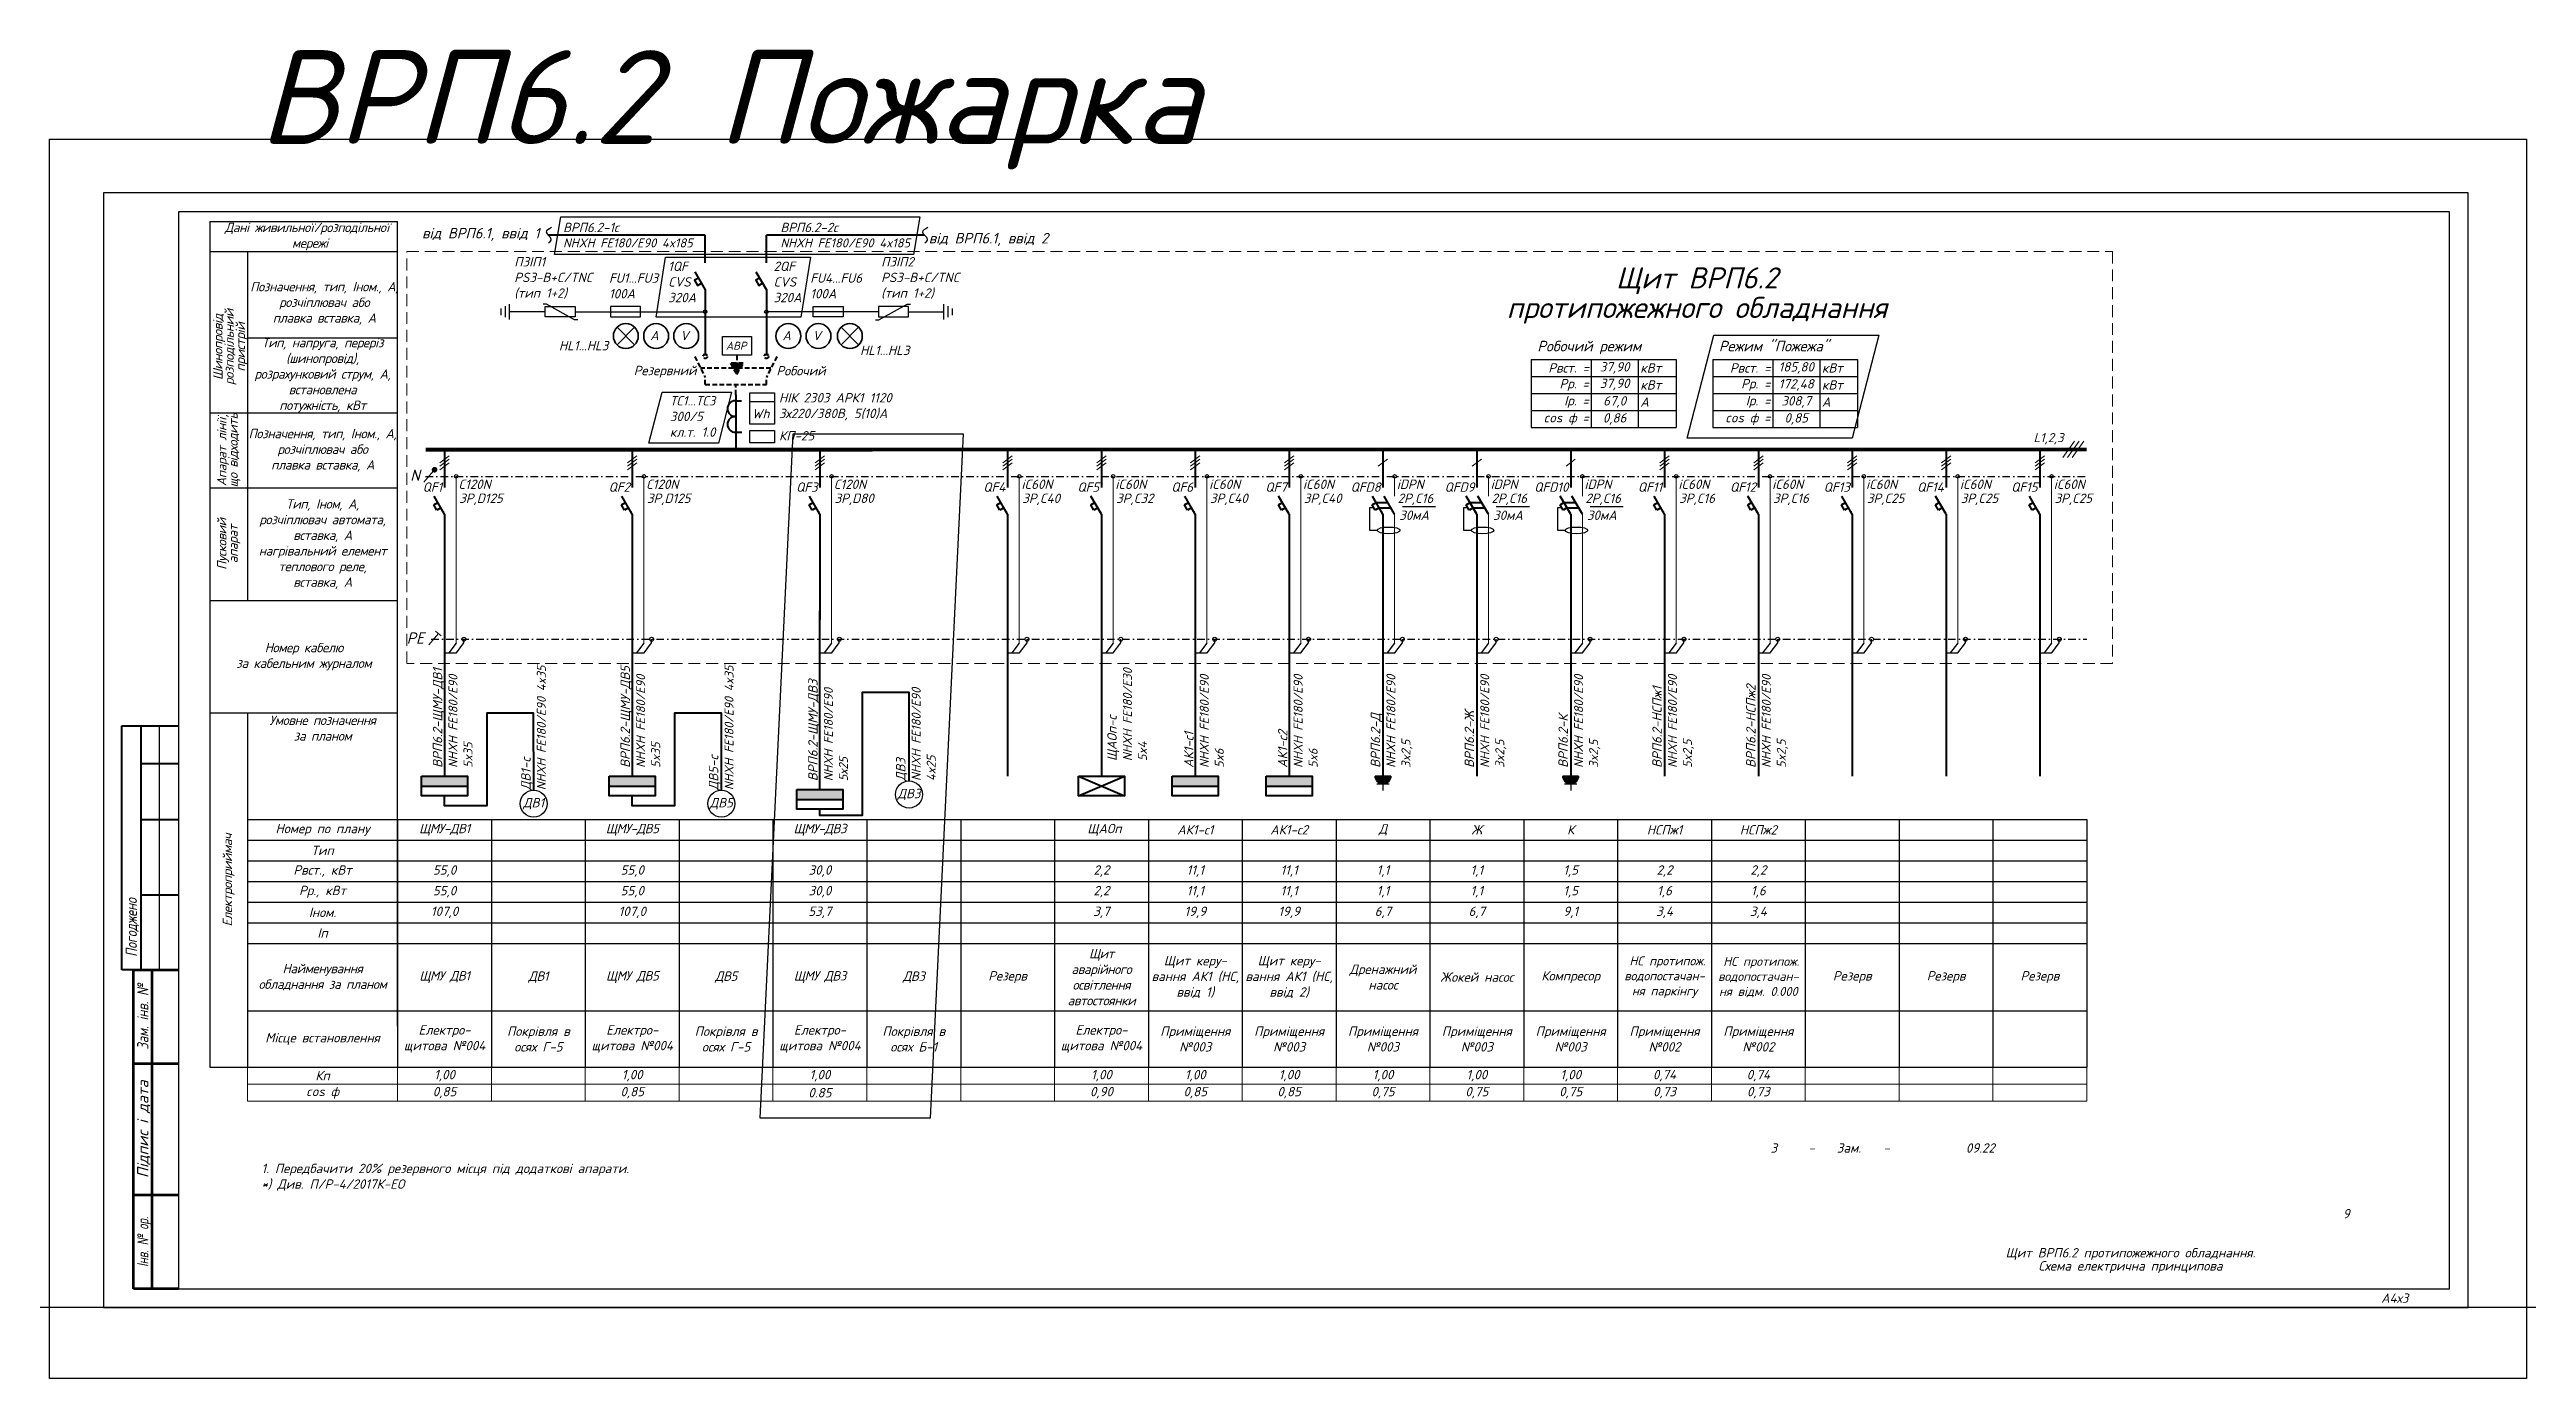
# Model space of a CAD drawing. Header units: millimetres. Extents: x -122434 to 1506205, y -201405 to 386015.
# Drawn here: x 596427 to 662412, y 152711 to 188124 of the extents above; entities that cross this region are included whole.
import ezdxf
from ezdxf.enums import TextEntityAlignment as Align

# ---------------------------------------------------------------- set-up
doc = ezdxf.new("R2010")
doc.units = ezdxf.units.MM
doc.linetypes.add('DASHDOTX2', pattern=[2, 1, -0.5, 0, -0.5])
doc.linetypes.add('DASHED', pattern=[9.525, 6.35, -3.175])
doc.layers.get('Defpoints').update_dxf_attribs({"color": 4})
for name, color, linetype in [('Cхема', 7, 'Continuous'), ('E_Зміни', 7, 'Continuous'), ('Схема', 7, 'Continuous')]:
    doc.layers.add(name, color=color, linetype=linetype)
doc.layers.add('Рамка внешняя', color=4, linetype='Continuous', lineweight=30, plot=False)
doc.styles.add('GOST 2.304', font='isocpeui.ttf')
doc.styles.add('ICO', font='isocpeui.ttf')
doc.styles.add('ГОСТ 2.304', font='isocpeui.ttf')
doc.styles.add('СГЕНЕРИР_СТИЛЬ_7', font='isocpeui.ttf')

msp = doc.modelspace()

# ---------------------------------------------------------------- texts
at = {"color": 3, "lineweight": 40, "style": 'GOST 2.304'}
msp.add_text('ВРП6.2 Пожарка', height=2500, dxfattribs=at).set_placement((602002, 185607))
at = {"color": 0, "lineweight": 40, "style": 'ГОСТ 2.304'}
for s, p in [('від ВРП6.1, ввід 1', (606350, 183089, 0)), ('від ВРП6.1, ввід 2', (619848, 182955, 0))]:
    msp.add_text(s, height=281.25, dxfattribs=at).set_placement(p)
at = {"color": 7, "lineweight": 40, "style": 'ГОСТ 2.304'}
for s, p in [('HL1...HL3', (609999, 180107, 0)), ('А', (612428, 180378, 0)), ('V', (613230, 180378, 0)), ('А', (615952, 180378, 0)), ('V', (616754, 180378, 0)), ('HL1...HL3', (618021, 179983, 0)), ('Wh', (615141, 178296, 0))]:
    msp.add_text(s, height=250, dxfattribs=at).set_placement(p)
at = {"lineweight": 40, "style": 'ГОСТ 2.304'}
for s, p in [('Робочий режим', (636061, 180080, 0)), ('Режим "Пожежа"', (640898, 180080, 0))]:
    msp.add_text(s, height=281.25, dxfattribs=at).set_placement(p)
at = {"color": 0, "lineweight": 9, "style": 'ICO'}
for s, height, p in [('L1,2,3', 243.1, (649282, 177661, 0)), ('N', 300, (606036, 176630, 0)), ('PE', 300, (605943, 172292, 0))]:
    msp.add_text(s, height=height, dxfattribs=at).set_placement(p)
at = {"color": 7, "linetype": 'Continuous', "char_height": 250, "style": 'ГОСТ 2.304'}
for s, insert, width, attachment_point in [('{\\T0.95;Дані живильної/розподільної\\P мережі}', (603290, 183141, 0), 5000, 5), ('{\\C256;ПЗІП1\\PPS3-B+C/TNC\\P(тип 1+2)}', (608807, 182039, 0), 4000, 4), ('{\\C256;FU1...FU3\\P100А }', (611331, 181825, 0), 1387.26, 4), ('{\\C256;FU4...FU6\\P100А }', (616692, 181825, 0), 1387.26, 4), ('{\\C256;ПЗІП2\\PPS3-B+C/TNC\\P(тип 1+2)}', (618581, 182039, 0), 4000, 4), ('{\\T0.95;Позначення, тип, Iном., А, розчіплювач або \\Pплавка вставка, А}', (603745, 181359, 0), 4089.88, 5), ('{\\T0.95;Тип, напруга, переріз (шинопровід), розрахунковий струм, А, встановлена \\Pпотужність, кВт}', (603700, 179444, 0), 4000, 5), ('{\\T0.95;Позначення, тип, Iном., А, розчіплювач або \\Pплавка вставка, А}', (603700, 177444, 0), 4000, 5), ('{\\T0.95;Тип, Iном, А,\\Pрозчіплювач автомата,\\Pвставка, А\\Pнагрівальний елемент теплового реле,\\Pвставка, А}', (603700, 174944, 0), 4000, 5), ('{\\T0.95;Номер кабелю \\Pза кабельним журналом}', (603200, 171944, 0), 5000, 5), ('{\\T0.95;Умовне позначення \\Pза планом}', (603700, 170041, 0), 4000, 5)]:
    msp.add_mtext(s, dxfattribs=dict(at, insert=insert, width=width, attachment_point=attachment_point))
at = {"color": 2, "linetype": 'Continuous', "char_height": 250, "attachment_point": 4, "style": 'ГОСТ 2.304'}
for s, insert, width in [('{\\C256;ВРП6.2-1с\\H0.95833x;\\PNHXH FE180/E90 4x185}', (610108, 183179, 0), 5211.93), ('{\\C256;ВРП6.2-2с\\H0.95833x;\\PNHXH FE180/E90 4x185}', (615898, 183179, 0), 5211.93), ('{\\C256;1QF\\PCVS\\P320А}', (612907, 181931, 0), 4000), ('{\\C256;2QF\\PCVS\\P320А}', (615715, 181931, 0), 4000)]:
    msp.add_mtext(s, dxfattribs=dict(at, insert=insert, width=width))
at = {"color": 0, "lineweight": 40, "insert": (640313, 181568, 0), "char_height": 562.5, "width": 12154.15, "attachment_point": 5, "line_spacing_factor": 0.84, "style": 'ГОСТ 2.304'}
msp.add_mtext('Щит ВРП6.2\\Pпротипожежного обладнання{\\C7; }', dxfattribs=at)
at = {"color": 7, "linetype": 'Continuous', "char_height": 250, "attachment_point": 5, "rotation": 90, "line_spacing_factor": 0.72, "style": 'ГОСТ 2.304'}
for s, insert, width in [('{\\T0.95;Шинопровід\\Pрозподільний \\Pпристрій}', (601245, 180194, 0), 3500), ('{\\T0.95;Апарат лінії, що відходить}', (601200, 177444, 0), 2000), ('{\\T0.95;Пусковий \\Pапарат}', (601200, 174944, 0), 3000), ('{\\T0.95;Електроприймач}', (601200, 165991, 0), 8900)]:
    msp.add_mtext(s, dxfattribs=dict(at, insert=insert, width=width))
at = {"lineweight": 15, "char_height": 250, "attachment_point": 1, "style": 'ГОСТ 2.304'}
for s, insert, width in [('{\\C7;Резервний}', (611989, 179695, 0), 1265.99), ('{\\C7;Робочий}', (615791, 179689, 0), 1265.99), ('{\\C7;1. Передбачити 20% резервного місця під додаткові апарати.\\P*) }Див. П/Р-4/2017К-ЕО', (602072, 158433, 0), 21517.32)]:
    msp.add_mtext(s, dxfattribs=dict(at, insert=insert, width=width))
at = {"ltscale": 100, "char_height": 250, "attachment_point": 1}
for s, width, insert, style in [('ТС1...ТС3\\P300/5 \\Pкл.т. 1.0', 1652.14, (612952, 178888), 'ГОСТ 2.304'), ('НІК 2303 АРК1 1120\\P3х220/380В, 5(10)А', 3430.03, (615858, 178969, 0), 'GOST 2.304'), ('КП-25', 1652.14, (615861, 177956, 0), 'ГОСТ 2.304')]:
    msp.add_mtext_dynamic_manual_height_columns(s, width=width, gutter_width=1250, heights=[0], dxfattribs=dict(at, insert=insert, style=style))
at = {"color": 2, "linetype": 'Continuous', "char_height": 250, "width": 4000, "attachment_point": 4, "rotation": 90, "style": 'ГОСТ 2.304'}
for s, insert in [('{\\C256;ВРП6.2-ЩМУ-ДВ1\\P\\H0.95833x;NHXH FE180/E90\\P5x35}', (607167, 168981, 0)), ('{\\C256;ДВ1-c\\P\\H0.95833x;NHXH FE180/E90 4x35}', (609321, 168387, 0)), ('{\\C256;ВРП6.2-ЩМУ-ДВ5\\P\\H0.95833x;NHXH FE180/E90\\P5x35}', (612167, 168981, 0)), ('{\\C256;ДВ5-c \\P\\H0.95833x;NHXH FE180/E90 4x35}', (614321, 168387, 0)), ('{\\C256;ЩАОп-с\\P\\H0.95833x;NHXH FE180/E30\\P5x4}', (625134, 169162, 0)), ('{\\C256;АК1-с1\\P\\H0.95833x;NHXH FE180/E90\\P5x6}', (627181, 168981, 0)), ('{\\C256;АК1-с2\\P\\H0.95833x;NHXH FE180/E90\\P5x6}', (629681, 168981, 0)), ('{\\C256;ВРП6.2-Д\\P\\H0.95833x;NHXH FE180/E90\\P3x2,5}', (632181, 168981, 0)), ('{\\C256;ВРП6.2-Ж\\P\\H0.95833x;NHXH FE180/E90\\P3x2,5}', (634681, 168981, 0)), ('{\\C256;ВРП6.2-К\\P\\H0.95833x;NHXH FE180/E90\\P3x2,5}', (637181, 168981, 0)), ('{\\C256;ВРП6.2-НСПж1\\P\\H0.95833x;NHXH FE180/E90\\P5x2,5}', (639681, 168981, 0)), ('{\\C256;ВРП6.2-НСПж2\\P\\H0.95833x;NHXH FE180/E90\\P5x2,5}', (642181, 168981, 0))]:
    msp.add_mtext(s, dxfattribs=dict(at, insert=insert))
at = {"color": 7, "linetype": 'Continuous', "char_height": 250, "width": 4000, "attachment_point": 4, "rotation": 90, "style": 'ГОСТ 2.304'}
for s, insert in [('{\\C256;ВРП6.2-ЩМУ-ДВ3\\P\\H0.95833x;NHXH FE180/E90\\P5х25}', (617167, 168627, 0)), ('{\\C256;ДВ3 \\P\\H0.95833x;NHXH FE180/E90\\P4x25}', (619506, 168632, 0))]:
    msp.add_mtext(s, dxfattribs=dict(at, insert=insert))
at = {"linetype": 'Continuous', "lineweight": 25, "char_height": 250, "attachment_point": 5, "line_spacing_factor": 0.84, "style": 'GOST 2.304'}
for s, insert, width in [('{\\C7;ДВ3}', (619324, 168272, 0), 1500), ('{\\C7;ДВ1}', (609324, 168027, 0), 1500), ('{\\C7;ДВ5}', (614324, 168027, 0), 1500), ('{\\C7;9}', (657612, 157102), 1518.78), ('Щит ВРП6.2 протипожежного обладнання. \\PСхема електрична принципова', (651862, 155852), 7000)]:
    msp.add_mtext(s, dxfattribs=dict(at, insert=insert, width=width))
at = {"layer": 'E_Зміни', "linetype": 'Continuous', "lineweight": 25, "char_height": 250, "width": 1000, "attachment_point": 5, "line_spacing_factor": 0.84, "style": 'GOST 2.304'}
for s, insert in [('{\\C7;3}', (642362, 158852)), ('{\\C7;-}', (643362, 158852)), ('{\\C7;Зам.}', (644362, 158852)), ('{\\C7;-}', (645362, 158852)), ('{\\C7;09.22}', (647862, 158852))]:
    msp.add_mtext(s, dxfattribs=dict(at, insert=insert))
at = {"layer": 'Схема', "color": 7, "linetype": 'DASHED', "lineweight": 40, "ltscale": 20, "style": 'ГОСТ 2.304'}
msp.add_text('АВР', height=213.8, dxfattribs=at).set_placement((614446, 180123, 0))

# ---------------------------------------------------------------- blocks, each defined once
blk = doc.blocks.new('*T216')
at = {"color": 0, "lineweight": -2, "transparency": 16777216}
for p, q in [((0, 0), (4000, 0)), ((0, 0), (0, -6600)), ((4000, 0), (4000, -1650)), ((6500, 0), (6500, -2200)), ((9000, 0), (9000, -1100)), ((11500, 0), (11500, -2200)), ((14000, 0), (14000, -1100)), ((16500, 0), (16500, -2200)), ((19000, 0), (19000, -3300)), ((0, -550), (49000, -550)), ((21500, -550), (21500, -3300)), ((24000, -550), (24000, -3300)), ((26500, -550), (26500, -3300)), ((29000, -550), (29000, -3300)), ((31500, -550), (31500, -3300)), ((34000, -550), (34000, -3300)), ((36500, -550), (36500, -3300)), ((39000, -550), (39000, -3300)), ((41500, -550), (41500, -3300)), ((44000, -550), (44000, -1100)), ((46500, -550), (46500, -1100)), ((49000, -550), (49000, -1100)), ((0, -1100), (36500, -1100)), ((0, -1650), (41500, -1650)), ((9000, -1650), (9000, -6600)), ((14000, -1650), (14000, -6600)), ((0, -2200), (4000, -2200)), ((4000, -2200), (4000, -5100)), ((6500, -2200), (9000, -2200)), ((11500, -2200), (14000, -2200)), ((16500, -2200), (41500, -2200)), ((44000, -2200), (44000, -2750)), ((46500, -2200), (46500, -2750)), ((49000, -2200), (49000, -2750)), ((0, -2750), (49000, -2750)), ((6500, -2750), (6500, -6600)), ((11500, -2750), (11500, -6600)), ((16500, -2750), (16500, -6600)), ((0, -3300), (41500, -3300)), ((0, -5100), (4000, -5100)), ((6500, -5100), (9000, -5100)), ((11500, -5100), (36500, -5100)), ((19000, -5100), (19000, -6600)), ((24000, -5100), (24000, -6600)), ((41500, -5100), (49000, -5100)), ((0, -6600), (49000, -6600))]:
    blk.add_line(p, q, dxfattribs=at)
at = {"color": 0, "linetype": 'ByBlock', "lineweight": -2, "transparency": 16777216}
for p, q in [((4000, 0), (49000, 0)), ((21500, 0), (21500, -550)), ((24000, 0), (24000, -550)), ((26500, 0), (26500, -550)), ((29000, 0), (29000, -550)), ((31500, 0), (31500, -550)), ((34000, 0), (34000, -550)), ((36500, 0), (36500, -550)), ((39000, 0), (39000, -550)), ((41500, 0), (41500, -550)), ((44000, 0), (44000, -550)), ((46500, 0), (46500, -550)), ((49000, 0), (49000, -550)), ((9000, -1100), (9000, -1650)), ((14000, -1100), (14000, -1650)), ((36500, -1100), (49000, -1100)), ((44000, -1100), (44000, -2200)), ((46500, -1100), (46500, -2200)), ((49000, -1100), (49000, -2200)), ((4000, -1650), (4000, -2200)), ((41500, -1650), (49000, -1650)), ((4000, -2200), (6500, -2200)), ((6500, -2200), (6500, -2750)), ((9000, -2200), (11500, -2200)), ((11500, -2200), (11500, -2750)), ((14000, -2200), (16500, -2200)), ((16500, -2200), (16500, -2750)), ((41500, -2200), (49000, -2200)), ((44000, -2750), (44000, -6600)), ((46500, -2750), (46500, -6600)), ((49000, -2750), (49000, -6600)), ((19000, -3300), (19000, -5100)), ((21500, -3300), (21500, -6600)), ((24000, -3300), (24000, -5100)), ((26500, -3300), (26500, -6600)), ((29000, -3300), (29000, -6600)), ((31500, -3300), (31500, -6600)), ((34000, -3300), (34000, -6600)), ((36500, -3300), (36500, -6600)), ((39000, -3300), (39000, -6600)), ((41500, -3300), (49000, -3300)), ((41500, -3300), (41500, -6600)), ((4000, -5100), (6500, -5100)), ((4000, -5100), (4000, -6600)), ((9000, -5100), (11500, -5100)), ((36500, -5100), (41500, -5100))]:
    blk.add_line(p, q, dxfattribs=at)
at = {"layer": 'Defpoints', "color": 8, "linetype": 'ByBlock', "lineweight": 0, "transparency": 16777216}
for p, q in [((0, -6600), (0, -7507)), ((0, -7053), (49000, -7053)), ((4000, -6600), (4000, -7507)), ((6500, -6600), (6500, -7507)), ((9000, -6600), (9000, -7507)), ((11500, -6600), (11500, -7507)), ((14000, -6600), (14000, -7507)), ((16500, -6600), (16500, -7507)), ((19000, -6600), (19000, -7507)), ((21500, -6600), (21500, -7507)), ((24000, -6600), (24000, -7507)), ((26500, -6600), (26500, -7507)), ((29000, -6600), (29000, -7507)), ((31500, -6600), (31500, -7507)), ((34000, -6600), (34000, -7507)), ((36500, -6600), (36500, -7507)), ((39000, -6600), (39000, -7507)), ((41500, -6600), (41500, -7507)), ((44000, -6600), (44000, -7507)), ((46500, -6600), (46500, -7507)), ((49000, -6600), (49000, -7507)), ((0, -7507), (49000, -7507))]:
    blk.add_line(p, q, dxfattribs=at)
at = {"color": 0, "transparency": 16777216, "attachment_point": 5}
for s, insert, char_height, width, style in [('Номер по плану', (2000, -275), 250, 3880, 'ГОСТ 2.304'), ('{\\T0.95;ЩМУ-ДВ1}', (5250, -275), 250, 2380, 'ГОСТ 2.304'), ('{\\T0.95;ЩМУ-ДВ5}', (10250, -275), 250, 2380, 'ГОСТ 2.304'), ('{\\T0.95;ЩМУ-ДВ3}', (15250, -275), 250, 2380, 'ГОСТ 2.304'), (' ЩАОп', (22750, -275), 250, 2380, 'ГОСТ 2.304'), ('АК1-с1', (25250, -275), 250, 2380, 'ГОСТ 2.304'), ('АК1-с2', (27750, -275), 250, 2380, 'ГОСТ 2.304'), ('Д', (30250, -275), 250, 2380, 'ГОСТ 2.304'), ('Ж', (32750, -275), 250, 2380, 'ГОСТ 2.304'), ('К', (35250, -275), 250, 2380, 'ГОСТ 2.304'), ('{\\C256;НСПж1}', (37750, -275), 250, 2380, 'ГОСТ 2.304'), ('{\\C256;НСПж2}', (40250, -275), 250, 2380, 'ГОСТ 2.304'), ('Рвст., кВт', (2000, -1375), 250, 3880, 'ГОСТ 2.304'), ('Тип', (2000, -825), 250, 3880, 'ГОСТ 2.304'), ('55,0', (5250, -1375), 250, 2380, 'ГОСТ 2.304'), ('55,0', (10250, -1375), 250, 2380, 'ГОСТ 2.304'), ('30,0', (15250, -1375), 250, 2380, 'ГОСТ 2.304'), ('2,2', (22750, -1375), 250, 2380, 'ГОСТ 2.304'), ('11,1', (25250, -1375), 250, 2380, 'ГОСТ 2.304'), ('11,1', (27750, -1375), 250, 2380, 'ГОСТ 2.304'), ('1,1', (30250, -1375), 250, 2380, 'ГОСТ 2.304'), ('1,1', (32750, -1375), 250, 2380, 'ГОСТ 2.304'), ('1,5', (35250, -1375), 250, 2380, 'ГОСТ 2.304'), ('2,2', (37750, -1375), 250, 2380, 'ГОСТ 2.304'), ('2,2', (40250, -1375), 250, 2380, 'ГОСТ 2.304'), ('Рр., кВт', (2000, -1925), 250, 3880, 'ГОСТ 2.304'), ('55,0', (5250, -1925), 250, 2380, 'ГОСТ 2.304'), ('55,0', (10250, -1925), 250, 2380, 'ГОСТ 2.304'), ('30,0', (15250, -1925), 250, 2380, 'ГОСТ 2.304'), ('2,2', (22750, -1925), 250, 2380, 'ГОСТ 2.304'), ('11,1', (25250, -1925), 250, 2380, 'GOST 2.304'), ('11,1', (27750, -1925), 250, 2380, 'GOST 2.304'), ('1,1', (30250, -1925), 250, 2380, 'GOST 2.304'), ('1,1', (32750, -1925), 250, 2380, 'GOST 2.304'), ('1,5', (35250, -1925), 250, 2380, 'GOST 2.304'), ('1,6', (37750, -1925), 250, 2380, 'GOST 2.304'), ('1,6', (40250, -1925), 250, 2380, 'GOST 2.304'), ('Іном.', (2000, -2475), 250, 3880, 'ГОСТ 2.304'), ('107,0', (5250, -2475), 250, 2380, 'ГОСТ 2.304'), ('107,0', (10250, -2475), 250, 2380, 'ГОСТ 2.304'), ('53,7', (15250, -2475), 250, 2380, 'ГОСТ 2.304'), ('3,7', (22750, -2475), 250, 2380, 'ГОСТ 2.304'), ('19,9', (25250, -2475), 250, 2380, 'ГОСТ 2.304'), ('19,9', (27750, -2475), 250, 2380, 'ГОСТ 2.304'), ('6,7', (30250, -2475), 250, 2380, 'ГОСТ 2.304'), ('6,7', (32750, -2475), 250, 2380, 'ГОСТ 2.304'), ('9,1', (35250, -2475), 250, 2380, 'ГОСТ 2.304'), ('3,4', (37750, -2475), 250, 2380, 'ГОСТ 2.304'), ('3,4', (40250, -2475), 250, 2380, 'ГОСТ 2.304'), ('Іп', (2000, -3025), 250, 3880, 'ГОСТ 2.304'), ('{\\T0.95;\\C7;Найменування обладнання за планом}', (2000, -4200), 250, 3880, 'ГОСТ 2.304'), ('{\\T0.95;Щит аварійного освітлення автостоянки}', (22750, -4200), 250, 2380, 'ГОСТ 2.304'), ('Щит керу- вання АК1 (НС, ввід 1)', (25250, -4200), 250, 2380, 'ГОСТ 2.304'), ('Щит керу- вання АК1 (НС, ввід 2)', (27750, -4200), 250, 2380, 'ГОСТ 2.304'), ('Дренажний насос', (30250, -4200), 250, 2380, 'ГОСТ 2.304'), (' НС протипож. водопостачан- ня паркінгу', (37750, -4200), 240, 2480, 'ГОСТ 2.304'), (' НС протипож. водопостачан- ня відм. 0.000', (40250, -4200), 240, 2480, 'ГОСТ 2.304'), ('{\\T0.95;ЩМУ ДВ1}', (5250, -4200), 250, 2380, 'ГОСТ 2.304'), ('{\\T0.95;ДВ1}', (7750, -4200), 250, 2380, 'ГОСТ 2.304'), ('{\\T0.95;ЩМУ ДВ5}', (10250, -4200), 250, 2380, 'ГОСТ 2.304'), ('{\\T0.95;ДВ5}', (12750, -4200), 250, 2380, 'ГОСТ 2.304'), ('{\\T0.95;ЩМУ ДВ3}', (15250, -4200), 250, 2380, 'ГОСТ 2.304'), ('{\\T0.95;ДВ3}', (17750, -4200), 250, 2380, 'ГОСТ 2.304'), ('Резерв', (20250, -4200), 250, 2380, 'ГОСТ 2.304'), ('Жокей насос', (32750, -4200), 250, 2380, 'ГОСТ 2.304'), ('Компресор', (35250, -4200), 250, 2380, 'ГОСТ 2.304'), ('Резерв', (42750, -4200), 250, 2380, 'ГОСТ 2.304'), ('Резерв', (45250, -4200), 250, 2380, 'ГОСТ 2.304'), ('Резерв', (47750, -4200), 250, 2380, 'ГОСТ 2.304'), ('Місце встановлення', (2000, -5850), 250, 3880, 'ГОСТ 2.304'), ('Електро- щитова №004', (5250, -5850), 250, 2380, 'ГОСТ 2.304'), ('Покрівля в осях Г-5', (7750, -5850), 250, 2380, 'ГОСТ 2.304'), ('Електро- щитова №004', (10250, -5850), 250, 2380, 'ГОСТ 2.304'), ('Покрівля в осях Г-5', (12750, -5850), 250, 2380, 'ГОСТ 2.304'), ('Електро- щитова №004', (15250, -5850), 250, 2380, 'ГОСТ 2.304'), ('Покрівля в осях Б-1', (17750, -5850), 250, 2380, 'ГОСТ 2.304'), ('Електро- щитова №004', (22750, -5850), 250, 2380, 'ГОСТ 2.304'), ('Приміщення №003', (25250, -5850), 250, 2380, 'ГОСТ 2.304'), ('Приміщення №003', (27750, -5850), 250, 2380, 'ГОСТ 2.304'), ('Приміщення №003', (30250, -5850), 250, 2380, 'ГОСТ 2.304'), ('Приміщення №003', (32750, -5850), 250, 2380, 'ГОСТ 2.304'), ('Приміщення №003', (35250, -5850), 250, 2380, 'ГОСТ 2.304'), ('Приміщення №002', (37750, -5850), 250, 2380, 'ГОСТ 2.304'), ('Приміщення №002', (40250, -5850), 250, 2380, 'ГОСТ 2.304')]:
    blk.add_mtext(s, dxfattribs=dict(at, insert=insert, char_height=char_height, width=width, style=style))
at = {"color": 7, "true_color": 0xffffff, "transparency": 16777216, "char_height": 250, "attachment_point": 5, "style": 'ГОСТ 2.304'}
for s, insert, width in [('cos ф', (2000, -7280), 3880), ('Кп', (2000, -6827), 3880), ('0,85', (5250, -7280), 2380), ('1,00', (5250, -6827), 2380), ('0,85', (10250, -7280), 2380), ('1,00', (10250, -6827), 2380), ('0.85', (15250, -7280), 2380), ('1,00', (15250, -6827), 2380), ('0,90', (22750, -7280), 2380), ('1,00', (22750, -6827), 2380), ('0,85', (25250, -7280), 2380), ('1,00', (25250, -6827), 2380), ('0,85', (27750, -7280), 2380), ('1,00', (27750, -6827), 2380), ('0,75', (30250, -7280), 2380), ('1,00', (30250, -6827), 2380), ('0,75', (32750, -7280), 2380), ('1,00', (32750, -6827), 2380), ('0,75', (35250, -7280), 2380), ('1,00', (35250, -6827), 2380), ('0,74', (37750, -6827), 2380), ('0,73', (37750, -7280), 2380), ('0,74', (40250, -6827), 2380), ('0,73', (40250, -7280), 2380)]:
    blk.add_mtext(s, dxfattribs=dict(at, insert=insert, width=width))
blk = doc.blocks.new('*T217')
at = {"color": 0, "lineweight": -2, "transparency": 16777216}
for p, q in [((0, 0), (1600, 0)), ((0, 0), (0, -1813)), ((2850, 0), (3860, 0)), ((3860, 0), (3860, -1813)), ((0, -453), (3860, -453)), ((0, -907), (3860, -907)), ((1600, -907), (1600, -1360)), ((2850, -907), (2850, -1813)), ((0, -1360), (1600, -1360)), ((0, -1813), (3860, -1813)), ((2850, -1360), (3860, -1360))]:
    blk.add_line(p, q, dxfattribs=at)
at = {"color": 0, "linetype": 'ByBlock', "lineweight": -2, "transparency": 16777216}
for p, q in [((1600, 0), (2850, 0)), ((1600, 0), (1600, -907)), ((2850, 0), (2850, -907)), ((1600, -1360), (2850, -1360)), ((1600, -1360), (1600, -1813))]:
    blk.add_line(p, q, dxfattribs=at)
at = {"color": 0, "transparency": 16777216, "char_height": 250, "style": 'ГОСТ 2.304'}
for s, insert, width, attachment_point in [('Рвст. =', (1540, -227), 1480, 6), ('Рр. =', (1540, -680), 1480, 6), ('185,80', (2225, -227), 1130, 5), ('172,48', (2225, -680), 1130, 5), ('кВт', (2910, -227), 890, 4), ('кВт', (2910, -680), 890, 4), ('Ір. =', (1540, -1133), 1480, 6), ('308,7', (2225, -1133), 1130, 5), ('А', (2910, -1133), 890, 4), ('cos ф =', (1540, -1587), 1480, 6), ('0,85', (2225, -1587), 1130, 5)]:
    blk.add_mtext(s, dxfattribs=dict(at, insert=insert, width=width, attachment_point=attachment_point))
blk = doc.blocks.new('*T218')
at = {"color": 0, "lineweight": -2, "transparency": 16777216}
for p, q in [((0, 0), (1600, 0)), ((0, 0), (0, -1813)), ((2850, 0), (3860, 0)), ((3860, 0), (3860, -1813)), ((0, -453), (3860, -453)), ((0, -907), (3860, -907)), ((1600, -907), (1600, -1360)), ((2850, -907), (2850, -1813)), ((0, -1360), (1600, -1360)), ((0, -1813), (3860, -1813)), ((2850, -1360), (3860, -1360))]:
    blk.add_line(p, q, dxfattribs=at)
at = {"color": 0, "linetype": 'ByBlock', "lineweight": -2, "transparency": 16777216}
for p, q in [((1600, 0), (2850, 0)), ((1600, 0), (1600, -907)), ((2850, 0), (2850, -907)), ((1600, -1360), (2850, -1360)), ((1600, -1360), (1600, -1813))]:
    blk.add_line(p, q, dxfattribs=at)
at = {"color": 0, "transparency": 16777216, "char_height": 250, "style": 'ГОСТ 2.304'}
for s, insert, width, attachment_point in [('Рвст. =', (1540, -227), 1480, 6), ('Рр. =', (1540, -680), 1480, 6), ('37,90', (2225, -227), 1130, 5), ('37,90', (2225, -513), 1130, 2), ('кВт', (2910, -227), 890, 4), ('кВт', (2910, -680), 890, 4), ('Ір. =', (1540, -1133), 1480, 6), ('67,0', (2225, -1133), 1130, 5), ('А', (2910, -1133), 890, 4), ('cos ф =', (1540, -1587), 1480, 6), ('0,86', (2225, -1587), 1130, 5)]:
    blk.add_mtext(s, dxfattribs=dict(at, insert=insert, width=width, attachment_point=attachment_point))
blk = doc.blocks.new('*U160')
at = {"color": 0, "lineweight": 40}
for p, q in [((0, 0), (0, -1005)), ((0, -1720), (-280, -1240)), ((-284, -1468), (-180, -1408)), ((-204, -1607), (-284, -1468)), ((-100, -1547), (-204, -1607))]:
    blk.add_line(p, q, dxfattribs=at)
at = {"color": 0, "lineweight": 13}
for p, q in [((-124, -348), (124, -163)), ((-124, -441), (124, -256)), ((-124, -533), (124, -348))]:
    blk.add_line(p, q, dxfattribs=at)
at = {"color": 0, "lineweight": 9}
for p, q in [((311, -711), (311, -1240)), ((311, -1240), (311, -1720)), ((311, -2461), (311, -1720)), ((311, -2941), (311, -2461)), ((311, -5151), (311, -2941))]:
    blk.add_line(p, q, dxfattribs=at)
at = {"lineweight": 40}
for p, q in [((0, -1720), (0, -2226)), ((0, -2226), (0, -2941)), ((0, -2941), (0, -4529))]:
    blk.add_line(p, q, dxfattribs=at)
at = {"color": 0}
blk.add_circle((311, -711), 46.3, dxfattribs=at)
at = {"color": 0, "lineweight": 40}
blk.add_point((-37, -1659), dxfattribs=at)
at = {"style": 'ГОСТ 2.304'}
blk.add_attdef('QF', text='', height=250, dxfattribs=at).set_placement((-61, -997), align=Align.MIDDLE_RIGHT)
at = {"lineweight": 50, "style": 'ГОСТ 2.304'}
for tag, p in [('CURRENT', (391, -1419)), ('ТYPE', (369, -1046))]:
    blk.add_attdef(tag, p, '', height=250, dxfattribs=at)
blk = doc.blocks.new('*U159')
at = {"color": 0, "lineweight": 40}
for p, q in [((0, 0), (0, -1005)), ((0, -1720), (-280, -1240)), ((311, -1720), (31, -1240)), ((-284, -1468), (-180, -1408)), ((-204, -1607), (-284, -1468)), ((-100, -1547), (-204, -1607)), ((-181, -1409), (130, -1409)), ((-100, -1547), (210, -1547))]:
    blk.add_line(p, q, dxfattribs=at)
at = {"color": 0, "lineweight": 13}
blk.add_line((-124, -441), (124, -256), dxfattribs=at)
at = {"color": 0, "lineweight": 9}
for p, q in [((311, -711), (311, -1240)), ((311, -2461), (311, -1720)), ((311, -2941), (311, -2461)), ((311, -5151), (311, -2941))]:
    blk.add_line(p, q, dxfattribs=at)
at = {"lineweight": 40}
for p, q in [((0, -1720), (0, -2226)), ((0, -2226), (0, -2941)), ((0, -2941), (0, -4529))]:
    blk.add_line(p, q, dxfattribs=at)
blk.add_line((516, -1512), (1402, -1512))
at = {"color": 0}
blk.add_lwpolyline([(-151, -2149), (-346, -2149), (-346, -1537), (-244, -1537)], dxfattribs=at)
blk.add_circle((311, -711), 46.3, dxfattribs=at)
blk.add_ellipse((153, -2149), major_axis=(-304, 0), ratio=0.29336, dxfattribs=at)
at = {"color": 0, "lineweight": 40}
blk.add_point((-37, -1659), dxfattribs=at)
at = {"style": 'ГОСТ 2.304'}
blk.add_attdef('QF', text='', height=250, dxfattribs=at).set_placement((-61, -997), align=Align.MIDDLE_RIGHT)
at = {"lineweight": 50, "style": 'ГОСТ 2.304'}
for tag, p in [('CURRENT', (391, -1419)), ('ТYPE', (369, -1046)), ('D_CURRENT', (432, -1871))]:
    blk.add_attdef(tag, p, '', height=250, dxfattribs=at)
blk = doc.blocks.new('*U4')
h = blk.add_hatch(color=256)
h.dxf.hatch_style = 1
h.paths.add_polyline_path([(175, 0, 1), (-175, 0)])
at = {"color": 0, "linetype": 'Continuous', "lineweight": 30}
for p, q in [((175, 0), (-175, 0)), ((140, 175), (-140, 175)), ((0, 175), (0, 315)), ((0, 175), (0, 315)), ((0, 175), (0, 315))]:
    blk.add_line(p, q, dxfattribs=at)
blk.add_arc((0, 0), 175, 0, 180, dxfattribs=at)
blk = doc.blocks.new('Рамка А4х3')
at = {"lineweight": 40}
for p, q in [((4.94, 90), (4.94, 155)), ((4.94, 155), (19.94, 155)), ((9.94, 155), (9.94, 90)), ((9.94, 145), (19.94, 145)), ((9.94, 130), (19.94, 130)), ((9.94, 110), (19.94, 110)), ((19.94, 90), (4.94, 90))]:
    blk.add_line(p, q, dxfattribs=at)
at = {"lineweight": 25}
blk.add_line((14.94, 90), (14.94, 155), dxfattribs=at)
at = {"linetype": 'Continuous', "lineweight": 60}
for p, q in [((8, 5), (8, 90)), ((8, 90), (20, 90)), ((8, 90), (20, 90)), ((13, 5), (13, 90)), ((8, 65), (20, 65)), ((8, 30), (20, 30)), ((20, 5), (8, 5))]:
    blk.add_line(p, q, dxfattribs=at)
at = {"lineweight": 30, "ltscale": 100}
blk.add_lwpolyline([(20, 5), (625, 5), (625, 292), (20, 292)], close=True, dxfattribs=at)
at = {"layer": 'Рамка внешняя', "ltscale": 100}
blk.add_lwpolyline([(0, 0), (630, 0), (630, 297), (0, 297)], close=True, dxfattribs=at)
at = {"linetype": 'Continuous', "lineweight": 25, "style": 'СГЕНЕРИР_СТИЛЬ_7'}
for s, width, p in [('Погоджено', 0.8, (7.44, 101.27)), ('Зам. інв. №', 0.8, (10.5, 77.5)), ('Інв. № ор.', 0.7, (10.5, 17.5))]:
    blk.add_text(s, height=3, rotation=90, dxfattribs=dict(at, width=width)).set_placement(p, align=Align.MIDDLE_CENTER)
blk.add_text('Підпис і дата', height=3, rotation=90, dxfattribs=at).set_placement((10.5, 47.5), align=Align.MIDDLE_CENTER)
at = {"layer": 'Схема', "linetype": 'Continuous', "style": 'ГОСТ 2.304'}
blk.add_text('А4х3', height=2.5, dxfattribs=at).set_placement((606.77, 1.24))

# ---------------------------------------------------------------- hatches: boundary and pattern name
at = {"lineweight": 40}
h = msp.add_hatch(color=256, dxfattribs=at)
h.dxf.hatch_style = 1
h.paths.add_polyline_path([(607563, 168761), (606338, 168761), (606338, 168498), (607563, 168498)])
h = msp.add_hatch(color=256, dxfattribs=at)
h.dxf.hatch_style = 1
h.paths.add_polyline_path([(612563, 168761), (611338, 168761), (611338, 168498), (612563, 168498)])
h = msp.add_hatch(color=256, dxfattribs=at)
h.dxf.hatch_style = 1
h.paths.add_polyline_path([(617563, 168406), (616338, 168406), (616338, 168143), (617563, 168143)])
h = msp.add_hatch(color=256, dxfattribs=at)
h.dxf.hatch_style = 1
h.paths.add_polyline_path([(627563, 168761), (626338, 168761), (626338, 168498), (627563, 168498)])
h = msp.add_hatch(color=256, dxfattribs=at)
h.dxf.hatch_style = 1
h.paths.add_polyline_path([(630063, 168761), (628838, 168761), (628838, 168498), (630063, 168498)])
at = {"layer": 'Схема', "linetype": 'DASHED', "lineweight": 40, "ltscale": 20}
h = msp.add_hatch(color=7, dxfattribs=at)
h.dxf.hatch_style = 1
h.paths.add_polyline_path([(614907, 179763), (614566, 179763), (614736, 179468)])

# ---------------------------------------------------------------- linework, layer by layer
at = {"color": 7, "ltscale": 300}
for p, q in [((600700, 183541, 0), (605700, 183541, 0)), ((600700, 183541, 0), (600700, 161006, 0)), ((605700, 162101, 0), (605700, 183541, 0)), ((600700, 182741, 0), (605700, 182741, 0)), ((601700, 182741, 0), (601700, 178444, 0)), ((601700, 180444, 0), (605700, 180444, 0)), ((600700, 178444, 0), (605700, 178444, 0)), ((601700, 178444, 0), (601700, 176444, 0)), ((600700, 176444, 0), (605700, 176444, 0)), ((601700, 176444, 0), (601700, 173444, 0)), ((600700, 173444, 0), (605700, 173444, 0)), ((600700, 170444, 0), (605700, 170444, 0)), ((601700, 170441, 0), (601700, 162101, 0)), ((600700, 161006, 0), (601700, 161006, 0))]:
    msp.add_line(p, q, dxfattribs=at)
at = {"lineweight": 40, "ltscale": 300}
for p, q in [((613894, 183179, 0), (609712, 183179, 0)), ((619738, 183179, 0), (615523, 183179, 0))]:
    msp.add_line(p, q, dxfattribs=at)
at = {"color": 7, "lineweight": 30, "ltscale": 300}
for p, q in [((609627, 181137, 0), (608683, 181137, 0)), ((609666, 181338, 0), (609576, 181338, 0)), ((610416, 180923, 0), (609666, 181338, 0)), ((610505, 180923, 0), (610416, 180923, 0)), ((610426, 181137, 0), (613894, 181137, 0)), ((618512, 181137, 0), (615522, 181137, 0)), ((618433, 180923, 0), (618522, 180923, 0)), ((618522, 180923, 0), (619272, 181338, 0)), ((619272, 181338, 0), (619362, 181338, 0)), ((619311, 181137, 0), (620255, 181137, 0)), ((615083, 178744, 0), (615743, 178744, 0))]:
    msp.add_line(p, q, dxfattribs=at)
at = {"color": 7, "lineweight": 40, "ltscale": 300}
for p, q in [((614698, 178765, 0), (614862, 178765, 0)), ((614698, 177925, 0), (614868, 177925, 0))]:
    msp.add_line(p, q, dxfattribs=at)
at = {"lineweight": 15, "ltscale": 200}
for p, q in [((650371, 177686, 0), (650065, 177249, 0)), ((650495, 177686, 0), (650189, 177249, 0)), ((650619, 177686, 0), (650313, 177249, 0))]:
    msp.add_line(p, q, dxfattribs=at)
at = {"color": 0, "linetype": 'DASHDOTX2', "ltscale": 200}
for p, q in [((606443, 176749, 0), (650700, 176749, 0)), ((606595, 172410, 0), (650700, 172410, 0))]:
    msp.add_line(p, q, dxfattribs=at)
at = {"lineweight": 40, "ltscale": 200}
for p, q in [((606950, 172931, 0), (606950, 168761, 0)), ((611950, 172931, 0), (611950, 168761, 0)), ((621950, 172931, 0), (621950, 168761, 0)), ((624450, 172931, 0), (624450, 168761, 0)), ((626950, 172931, 0), (626950, 168761, 0)), ((629450, 172931, 0), (629450, 168761, 0)), ((631950, 172931, 0), (631950, 168761, 0)), ((634450, 172931, 0), (634450, 168761, 0)), ((636950, 172931, 0), (636950, 168761, 0)), ((639450, 172931, 0), (639450, 168761, 0)), ((641950, 172931, 0), (641950, 168761, 0)), ((644450, 172931, 0), (644450, 168761, 0)), ((646950, 172931, 0), (646950, 168761, 0)), ((649450, 172931, 0), (649450, 168761, 0)), ((606338, 168498, 0), (607563, 168498, 0)), ((611338, 168498, 0), (612563, 168498, 0)), ((623838, 168761, 0), (625063, 168235, 0)), ((623838, 168235, 0), (625063, 168761, 0)), ((626338, 168498, 0), (627563, 168498, 0)), ((628838, 168498, 0), (630063, 168498, 0)), ((616338, 168143, 0), (617563, 168143, 0))]:
    msp.add_line(p, q, dxfattribs=at)
at = {"color": 0, "ltscale": 200}
for p, q in [((607261, 172309, 0), (607064, 172049, 0)), ((607265, 172049, 0), (607467, 172310, 0)), ((607467, 172310, 0), (607467, 172410, 0)), ((612261, 172309, 0), (612064, 172049, 0)), ((612265, 172049, 0), (612467, 172310, 0)), ((612467, 172310, 0), (612467, 172410, 0)), ((617261, 172309, 0), (617064, 172049, 0)), ((617265, 172049, 0), (617467, 172310, 0)), ((617467, 172310, 0), (617467, 172410, 0)), ((622261, 172309, 0), (622064, 172049, 0)), ((622265, 172049, 0), (622467, 172310, 0)), ((622467, 172310, 0), (622467, 172410, 0)), ((624761, 172309, 0), (624564, 172049, 0)), ((624765, 172049, 0), (624967, 172310, 0)), ((624967, 172310, 0), (624967, 172410, 0)), ((627261, 172309, 0), (627064, 172049, 0)), ((627265, 172049, 0), (627467, 172310, 0)), ((627467, 172310, 0), (627467, 172410, 0)), ((629761, 172309, 0), (629564, 172049, 0)), ((629765, 172049, 0), (629967, 172310, 0)), ((629967, 172310, 0), (629967, 172410, 0)), ((632261, 172309, 0), (632064, 172049, 0)), ((632265, 172049, 0), (632467, 172310, 0)), ((632467, 172310, 0), (632467, 172410, 0)), ((634761, 172309, 0), (634564, 172049, 0)), ((634765, 172049, 0), (634967, 172310, 0)), ((634967, 172310, 0), (634967, 172410, 0)), ((637261, 172309, 0), (637064, 172049, 0)), ((637265, 172049, 0), (637467, 172310, 0)), ((637467, 172310, 0), (637467, 172410, 0)), ((639761, 172309, 0), (639564, 172049, 0)), ((639765, 172049, 0), (639967, 172310, 0)), ((639967, 172310, 0), (639967, 172410, 0)), ((642261, 172309, 0), (642064, 172049, 0)), ((642265, 172049, 0), (642467, 172310, 0)), ((642467, 172310, 0), (642467, 172410, 0)), ((606941, 172049, 0), (607265, 172049, 0)), ((611941, 172049, 0), (612265, 172049, 0)), ((616941, 172049, 0), (617265, 172049, 0)), ((621941, 172049, 0), (622265, 172049, 0)), ((624441, 172049, 0), (624765, 172049, 0)), ((626941, 172049, 0), (627265, 172049, 0)), ((629441, 172049, 0), (629765, 172049, 0)), ((631941, 172049, 0), (632265, 172049, 0)), ((634441, 172049, 0), (634765, 172049, 0)), ((636941, 172049, 0), (637265, 172049, 0)), ((639441, 172049, 0), (639765, 172049, 0)), ((641941, 172049, 0), (642265, 172049, 0))]:
    msp.add_line(p, q, dxfattribs=at)
at = {"ltscale": 200}
for p, q in [((644761, 172309, 0), (644564, 172049, 0)), ((644765, 172049, 0), (644967, 172310, 0)), ((644967, 172310, 0), (644967, 172410, 0)), ((647261, 172309, 0), (647064, 172049, 0)), ((647265, 172049, 0), (647467, 172310, 0)), ((647467, 172310, 0), (647467, 172410, 0)), ((649761, 172309, 0), (649564, 172049, 0)), ((649765, 172049, 0), (649967, 172310, 0)), ((649967, 172310, 0), (649967, 172410, 0)), ((644441, 172049, 0), (644765, 172049, 0)), ((646941, 172049, 0), (647265, 172049, 0)), ((649441, 172049, 0), (649765, 172049, 0))]:
    msp.add_line(p, q, dxfattribs=at)
msp.add_xline((1302, 154602), (-1, 0))
at = {"color": 3}
msp.add_lwpolyline([(596427, 185736), (662412, 185736), (662412, 152711), (596427, 152711)], close=True, dxfattribs=at)
at = {"lineweight": 40, "ltscale": 300, "elevation": 0}
for points in [[(613894, 182438), (613894, 183179)], [(615523, 182438), (615523, 183179)], [(613614, 182203), (613894, 181723)], [(615243, 182203), (615523, 181723)], [(613713, 182034), (613610, 181975), (613690, 181836), (613793, 181896)], [(613894, 181723), (613894, 180001)], [(615341, 182034), (615239, 181975), (615319, 181836), (615422, 181896)], [(615523, 181723), (615523, 180001)], [(614709, 178925), (614709, 177460)]]:
    msp.add_lwpolyline(points, dxfattribs=at)
at = {"linetype": 'DASHED', "lineweight": 18, "ltscale": 50, "elevation": 0}
msp.add_lwpolyline([(605947, 182741), (651386, 182741), (651386, 171761), (605947, 171761)], close=True, dxfattribs=at)
at = {"color": 7, "lineweight": 30, "ltscale": 100, "elevation": 0}
for points in [[(608457, 181048), (608457, 181225)], [(608570, 180991), (608570, 181283)], [(608683, 180933), (608683, 181340)], [(620255, 180933), (620255, 181340)], [(620368, 180991), (620368, 181283)], [(620481, 181048), (620481, 181225)]]:
    msp.add_lwpolyline(points, dxfattribs=at)
for points in [[(609627, 180999), (609627, 181274), (610426, 181274), (610426, 180999)], [(612170, 180999), (612170, 181274), (611370, 181274), (611370, 180999)], [(616768, 180999), (616768, 181274), (617568, 181274), (617568, 180999)], [(619311, 180999), (619311, 181274), (618512, 181274), (618512, 180999)], [(615083, 178972), (615743, 178972), (615743, 178139), (615083, 178139)], [(615083, 177972), (615743, 177972), (615743, 177646), (615083, 177646)]]:
    msp.add_lwpolyline(points, close=True, dxfattribs=at)
at = {"color": 0, "ltscale": 50, "elevation": 0}
msp.add_lwpolyline([(614352, 180479), (615124, 180479), (615124, 179976), (614352, 179976)], close=True, dxfattribs=at)
at = {"color": 0, "lineweight": 40, "ltscale": 50, "const_width": 100, "elevation": 0}
msp.add_lwpolyline([(606449, 177460), (650700, 177468)], dxfattribs=at)
at = {"lineweight": 20, "ltscale": 50, "elevation": 0}
for points in [[(606659, 176899), (606402, 176599)], [(606786, 172561), (606529, 172261)], [(606782, 172563), (606863, 172500), (606708, 172621)]]:
    msp.add_lwpolyline(points, dxfattribs=at)
at = {"lineweight": 9, "ltscale": 50, "const_width": 75, "elevation": 0}
msp.add_lwpolyline([(606647, 176926, 1), (606722, 176926, 1)], format="xyb", close=True, dxfattribs=at)
at = {"lineweight": 40, "ltscale": 100, "elevation": 0}
msp.add_lwpolyline([(616950, 168406), (616950, 173163)], dxfattribs=at)
at = {"lineweight": 40, "ltscale": 200, "elevation": 0}
for points in [[(619324, 168632), (619324, 170987), (618074, 170987), (618074, 167715), (616950, 167715), (616950, 167880)], [(609328, 168387), (609324, 170442), (608074, 170442), (608074, 167969), (606950, 167969), (606950, 168235)], [(614324, 168387), (614324, 170442), (613074, 170442), (613074, 167969), (611950, 167969), (611950, 168235)]]:
    msp.add_lwpolyline(points, dxfattribs=at)
at = {"lineweight": 40, "ltscale": 50, "elevation": 0}
for points in [[(606338, 168761), (607563, 168761), (607563, 168235), (606338, 168235)], [(611338, 168761), (612563, 168761), (612563, 168235), (611338, 168235)], [(623838, 168761), (625063, 168761), (625063, 168235), (623838, 168235)], [(626338, 168761), (627563, 168761), (627563, 168235), (626338, 168235)], [(628838, 168761), (630063, 168761), (630063, 168235), (628838, 168235)]]:
    msp.add_lwpolyline(points, close=True, dxfattribs=at)
at = {"color": 7, "lineweight": 40, "ltscale": 50, "elevation": 0}
msp.add_lwpolyline([(616338, 168406), (617563, 168406), (617563, 167880), (616338, 167880)], close=True, dxfattribs=at)
at = {"color": 0, "lineweight": 30}
for centre in [(613894, 181137, 0), (615522, 181137, 0)]:
    msp.add_circle(centre, 46.3, dxfattribs=at)
at = {"color": 0}
for centre in [(607467, 172410, 0), (612467, 172410, 0), (617467, 172410, 0), (622467, 172410, 0), (624967, 172410, 0), (627467, 172410, 0), (629967, 172410, 0), (632467, 172410, 0), (634967, 172410, 0), (637467, 172410, 0), (639967, 172410, 0), (642467, 172410, 0)]:
    msp.add_circle(centre, 51.8, dxfattribs=at)
for centre, radius in [((644967, 172410, 0), 51.8), ((647467, 172410, 0), 51.8), ((649967, 172410, 0), 51.8), ((609324, 168027, 0), 360), ((614324, 168027, 0), 360), ((619324, 168272, 0), 360)]:
    msp.add_circle(centre, radius)
at = {"color": 7, "lineweight": 40}
for centre in [(614698, 178554, 0), (614698, 178135, 0)]:
    msp.add_arc(centre, 211, 90, 270, dxfattribs=at)
at = {"color": 7}
for points in [[(609802, 183377, 0), (609658, 183255, 0), (609786, 183074, 0), (609722, 182968, 0)], [(619824, 183377, 0), (619681, 183255, 0), (619808, 183074, 0), (619744, 182968, 0)]]:
    msp.add_spline(points, degree=3, dxfattribs=at)
at = {"layer": 'Cхема', "lineweight": 35}
for p, q in [((612015, 180253, 0), (611546, 180722, 0)), ((611546, 180253, 0), (612015, 180722, 0)), ((617982, 180253, 0), (617513, 180722, 0)), ((617513, 180253, 0), (617982, 180722, 0))]:
    msp.add_line(p, q, dxfattribs=at)
for centre in [(611780, 180488, 0), (612587, 180488, 0), (613388, 180488, 0), (616111, 180488, 0), (616912, 180488, 0), (617748, 180488, 0)]:
    msp.add_circle(centre, 332, dxfattribs=at)
at = {"layer": 'E_Зміни', "color": 1, "elevation": 0}
for points in [[(610051, 183661), (619615, 183661), (619447, 182660), (609883, 182660)], [(612836, 182591), (616696, 182591), (616446, 180990), (612586, 180990)], [(640767, 180511), (645157, 180511), (644447, 177771), (640057, 177771)], [(612746, 178992), (614596, 178992), (614246, 177631), (612396, 177631)]]:
    msp.add_lwpolyline(points, close=True, dxfattribs=at)
at = {"layer": 'E_Зміни', "color": 1}
msp.add_lwpolyline([(616238, 177880), (620768, 177880), (619885, 159650), (615355, 159650)], close=True, dxfattribs=at)
at = {"layer": 'Схема', "color": 7, "linetype": 'DASHED', "lineweight": 40, "ltscale": 20}
for p, q in [((613614, 179945, 0), (613894, 179386, 0)), ((614642, 179631, 0), (613771, 179631, 0)), ((613839, 180001, 0), (613950, 180001, 0)), ((614736, 179976, 0), (614736, 179763, 0)), ((615646, 179631, 0), (614830, 179631, 0)), ((615467, 180001, 0), (615578, 180001, 0)), ((615803, 179945, 0), (615523, 179386, 0)), ((613894, 179197, 0), (613894, 179386, 0)), ((613894, 179197, 0), (615523, 179197, 0)), ((614709, 178925, 0), (614709, 179197, 0)), ((615523, 179197, 0), (615523, 179386, 0))]:
    msp.add_line(p, q, dxfattribs=at)
at = {"layer": 'Схема', "color": 7, "linetype": 'DASHED', "lineweight": 40, "ltscale": 20, "elevation": 0}
msp.add_lwpolyline([(614736, 179468), (614907, 179763), (614566, 179763)], close=True, dxfattribs=at)
at = {"layer": 'Схема', "color": 7, "linetype": 'DASHED', "lineweight": 40, "ltscale": 20}
for centre in [(613894, 179945, 0), (615523, 179945, 0)]:
    msp.add_circle(centre, 55.4, dxfattribs=at)

# ---------------------------------------------------------------- block references
at = {"xscale": 100, "yscale": 100, "zscale": 100}
msp.add_blockref('Рамка А4х3', (597862, 154602), dxfattribs=at)
for name, p in [('*T218', (635896, 179866, 0)), ('*T217', (640734, 179866, 0)), ('*T216', (601700, 167606, 0))]:
    msp.add_blockref(name, p)
at = {"lineweight": 50}
for name, p, values in [('*U160', (606950, 177460, 0), {'QF': 'QF1', 'ТYPE': 'C120N', 'CURRENT': '3P,D125'}), ('*U160', (611950, 177460, 0), {'QF': 'QF2', 'ТYPE': 'C120N', 'CURRENT': '3P,D125'}), ('*U160', (616950, 177460, 0), {'QF': 'QF3', 'ТYPE': 'C120N', 'CURRENT': '3P,D80'}), ('*U160', (621950, 177460, 0), {'QF': 'QF4', 'ТYPE': 'iC60N', 'CURRENT': '3P,C40'}), ('*U160', (624450, 177460, 0), {'QF': 'QF5', 'ТYPE': 'iC60N', 'CURRENT': '3P,C32'}), ('*U160', (626950, 177460, 0), {'QF': 'QF6', 'ТYPE': 'iC60N', 'CURRENT': '3P,C40'}), ('*U160', (629450, 177460, 0), {'QF': 'QF7', 'ТYPE': 'iC60N', 'CURRENT': '3P,C40'}), ('*U159', (631950, 177460, 0), {'QF': 'QFD8', 'ТYPE': 'iDPN', 'CURRENT': '2P,C16', 'D_CURRENT': '30мА'}), ('*U159', (634450, 177460, 0), {'QF': 'QFD9', 'ТYPE': 'iDPN', 'CURRENT': '2P,C16', 'D_CURRENT': '30мА'}), ('*U159', (636950, 177460, 0), {'QF': 'QFD10', 'ТYPE': 'iDPN', 'CURRENT': '2P,C16', 'D_CURRENT': '30мА'}), ('*U160', (639450, 177460, 0), {'QF': 'QF11', 'ТYPE': 'iC60N', 'CURRENT': '3P,C16'}), ('*U160', (641950, 177460, 0), {'QF': 'QF12', 'ТYPE': 'iC60N', 'CURRENT': '3P,C16'}), ('*U160', (644450, 177460, 0), {'QF': 'QF13', 'ТYPE': 'iC60N', 'CURRENT': '3P,C25'}), ('*U160', (646950, 177460, 0), {'QF': 'QF14', 'ТYPE': 'iC60N', 'CURRENT': '3P,C25'}), ('*U160', (649450, 177460, 0), {'QF': 'QF15', 'ТYPE': 'iC60N', 'CURRENT': '3P,C25'})]:
    msp.add_blockref(name, p, dxfattribs=at).add_auto_attribs(values)
at = {"xscale": -1.2, "yscale": 1.2, "zscale": 1.2, "rotation": 180}
for p in [(631950, 168761, 0), (636950, 168761, 0)]:
    msp.add_blockref('*U4', p, dxfattribs=at)

msp.set_redraw_order([(e.dxf.handle, doc.entitydb.next_handle()) for e in msp.query("TEXT MTEXT ATTDEF DIMENSION ARC_DIMENSION")])  # texts and dimensions are drawn at this point

doc.saveas('drawing.dxf')
